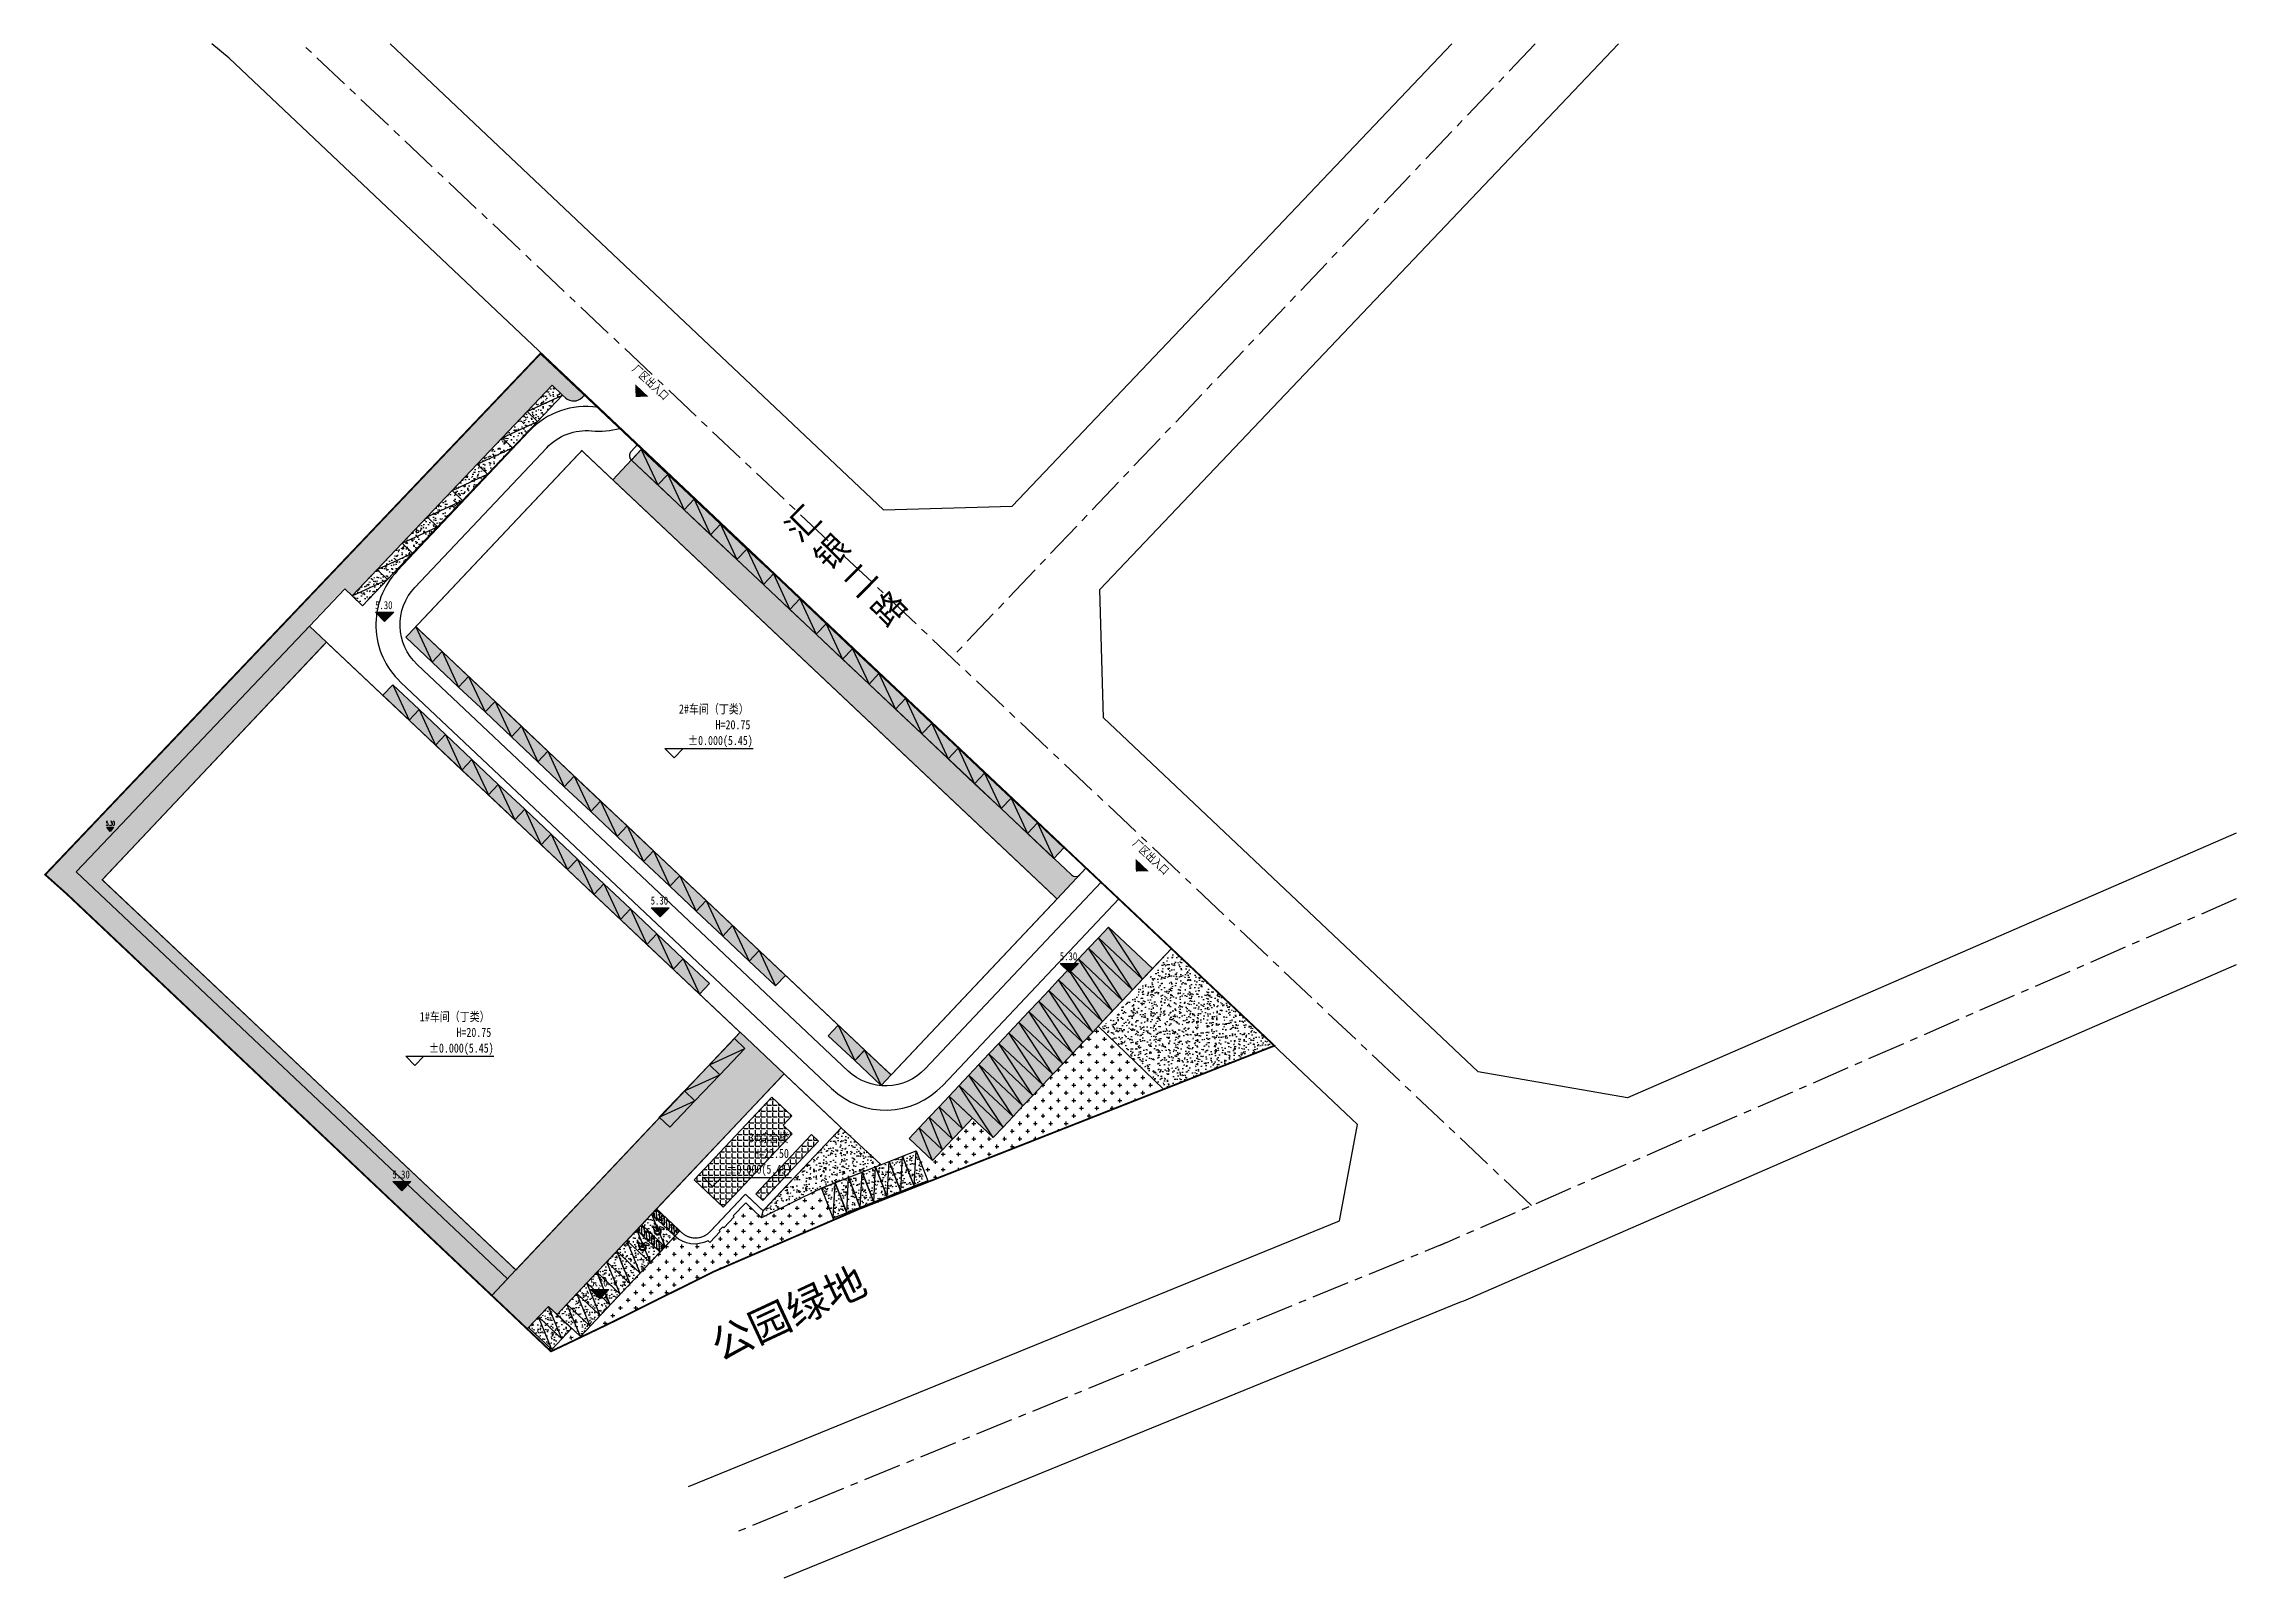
# Model space of a CAD drawing. Header units: millimetres. Extents: x 684548 to 687040, y 2544652 to 2545581.
# Drawn here: x 685263 to 685625.4, y 2544651.8 to 2544905.4 of the extents above; entities that cross this region are included whole.
import ezdxf

# ---------------------------------------------------------------- set-up
doc = ezdxf.new("R2010")
doc.units = ezdxf.units.MM
doc.header["$LTSCALE"] = 500
for name, pattern in [('CENTER', [2, 1.25, -0.25, 0.25, -0.25]), ('DASH', [0.35, 0.25, -0.1]), ('DASHED', [0.75, 0.5, -0.25]), ('DOTE', [2.4200000000000004, 2, -0.2, 0.02, -0.2])]:
    doc.linetypes.add(name, pattern=pattern)
for name, color, linetype in [('1绿地填充', 116, 'Continuous'), ('2', 2, 'Continuous'), ('4', 4, 'Continuous'), ('9', 9, 'Continuous'), ('A-DIM-SYMB', 3, 'Continuous'), ('DIM_ELEV', 3, 'Continuous'), ('PLAN_道路', 4, 'Continuous'), ('PUB_DIM', 3, 'Continuous'), ('PUB_TEXT', 7, 'Continuous'), ('T1-图例$0$A-Car-Stnd', 155, 'Continuous'), ('T1-图例$0$A-Stnd', 7, 'Continuous'), ('TWT_ELEV', 3, 'Continuous'), ('TWT_TEXT', 7, 'Continuous'), ('Z-道路中心线', 1, 'Continuous'), ('建筑', 4, 'Continuous')]:
    doc.layers.add(name, color=color, linetype=linetype)
doc.layers.add('JT-道路名称-BZ', color=7, linetype='Continuous', lineweight=5)
doc.styles.add('-宋', font='simsun_0.shx', dxfattribs={"width": 0.8})
doc.styles.add('_TCH_DIM', font='SIMPLEX.shx', dxfattribs={"width": 0.8, "bigfont": 'GBCBIG.shx'})
doc.styles.get("Standard").update_dxf_attribs({"font": 'simsun_0.shx'})
pattern_1 = [(0, (0, 0), (1.27, 1.27), [0.635, -1.905]), (90, (0.3175, -0.3175), (-1.27, 1.27), [0.635, -1.905])]
pattern_2 = [(50, (-0.000111019005999, -531.2512789908797), (2.186216027952048, -0.1912690264668369), [0.2286, -2.5146]), (355, (-0.000111019005999, -531.2512789908797), (-0.4229139117080038, 2.29267971458616), [0.18288, -2.01168]), (100.451, (0.1820729810278863, -531.2672179909423), (1.763310019991511, 2.101400253843503), [0.19428, -2.13708]), (46.18420000000001, (-0.000111019005999, -530.6416789907962), (3.252948490705559, -0.5045079351927257), [0.3428999999999998, -3.771899999999999]), (96.6356, (0.2709677809616551, -530.6837209910154), (2.848850813594846, 2.969106670680591), [0.2914200000000001, -3.20562]), (351.184, (-0.000111019005999, -530.6416789907962), (2.848855269767207, 2.969101414327173), [0.2743200000000001, -3.01752]), (21, (0.3046889810357243, -530.7940789908171), (1.819378558024599, -1.22718622220115), [0.2286, -2.5146]), (326, (0.3046889810357243, -530.7940789908171), (0.7416243401717652, 2.210255593467831), [0.18288, -2.01168]), (71.4514, (0.4563029810087756, -530.896344190929), (2.560997889241493, 0.9830742925926895), [0.19428, -2.13708]), (37.5, (-0.000111019005999, -531.2512789908797), (0.0370632390071019, 1.014660466477837), [0, -1.987296, 0, -2.04216, 0, -2.0193]), (7.499999999999999, (-0.000111019005999, -531.2512789908797), (0.8018359501236689, 1.202166897817434), [0, -1.164336, 0, -1.941576, 0, -0.7696200000000001]), (327.5, (-0.6798150190152228, -531.2512789908797), (1.627087142002457, -0.0687449279120812), [0, -0.7620000000000001, 0, -2.37744, 0, -3.15468]), (317.5, (-0.984615019056946, -531.2512789908797), (1.777550176632216, 0.3051178923999964), [0, -0.9906000000000001, 0, -1.578864, 0, -2.24028])]

msp = doc.modelspace()

# ---------------------------------------------------------------- texts
at = {"linetype": 'DASHED', "insert": (685385.1482695098, 2544825.611807252, -9994.40001), "char_height": 4, "width": 22.03576472913846, "attachment_point": 1, "rotation": 45.4019153323775}
msp.add_mtext('汇\\P银\\P二\\P路', dxfattribs=at)
at = {"layer": 'DIM_ELEV', "color": 7, "style": '-宋', "width": 0.8}
for s, p in [('2#车间（丁类）', (685368.0253836552, 2544794.7094471)), ('H=20.75', (685374.074328803, 2544792.1094471)), ('%%p0.000(5.45)', (685369.5376199422, 2544789.5094471)), ('1#车间（丁类）', (685325.187213641, 2544743.859405916)), ('H=20.75', (685331.2361587888, 2544741.259405916)), ('%%p0.000(5.45)', (685326.699449928, 2544738.659405916)), ('3#综合楼', (685379.5767094517, 2544723.845647005)), ('%%p0.000(5.45)', (685375.904135612, 2544718.645647004)), ('H=22.50', (685380.4408444728, 2544721.245647004))]:
    msp.add_text(s, height=1.51054852320675, dxfattribs=at).set_placement(p)
at = {"layer": 'JT-道路名称-BZ', "linetype": 'Continuous'}
msp.add_text('公园绿地', height=5, rotation=25, dxfattribs=at).set_placement((685374.7969553495, 2544687.537292791))
at = {"layer": 'PUB_TEXT', "style": '_TCH_DIM', "width": 0.5647058823529412}
msp.add_text('5.30', height=0.734400000041382, dxfattribs=at).set_placement((685273.276369532, 2544776.184597095))
at = {"layer": 'TWT_ELEV', "color": 7, "style": '-宋', "width": 0.8}
for p in [(685317.7865105569, 2544811.968145164), (685363.3505470793, 2544763.132595836), (685430.9834603338, 2544753.937498593), (685320.642246168, 2544717.856777127), (685353.3504176484, 2544700.006699245)]:
    msp.add_text('5.30', height=1.321729957805907, dxfattribs=at).set_placement(p)
at = {"layer": 'TWT_TEXT', "style": '-宋', "width": 0.8}
for p in [(685360.1913512327, 2544851.49691402), (685442.8910636829, 2544773.053100636)]:
    msp.add_text('厂区出入口', height=1.321729957805907, rotation=316.6279676469691, dxfattribs=at).set_placement(p)

# ---------------------------------------------------------------- blocks, each defined once
blk = doc.blocks.new('JHRTYJF')
at = {"layer": '4'}
blk.add_lwpolyline([(696832.7696694155, 2573175.729671441), (696826.7862608384, 2573175.795029064), (696826.8124098642, 2573178.188392429), (696832.7958184413, 2573178.123034807)], close=True, dxfattribs=at)
blk.add_lwpolyline([(696826.8124098642, 2573178.188392429), (696832.7696694155, 2573175.729671441)], dxfattribs=at)
blk = doc.blocks.new('43TGTRHFD')
at = {"layer": '4'}
blk.add_lwpolyline([(685418.3541003148, 2545245.024849435), (685420.7541003148, 2545245.024849435), (685420.7541003148, 2545239.724849435), (685418.3541003148, 2545239.724849435)], close=True, dxfattribs=at)
blk.add_lwpolyline([(685418.3541003148, 2545239.724849435), (685420.7541003148, 2545245.024849435)], dxfattribs=at)
blk = doc.blocks.new('45TGHHSAAAA')
at = {"layer": '4'}
blk.add_lwpolyline([(685411.3296083754, 2545246.793781016), (685413.7296083755, 2545246.793781016), (685413.7296083755, 2545236.793781016), (685411.3296083754, 2545236.793781016)], close=True, dxfattribs=at)
blk.add_lwpolyline([(685411.3296083754, 2545236.793781016), (685413.7296083755, 2545246.793781016)], dxfattribs=at)
blk = doc.blocks.new('111111')
at = {"layer": 'A-DIM-SYMB'}
h = blk.add_hatch(color=256, dxfattribs=at)
h.dxf.hatch_style = 1
h.paths.add_polyline_path([(691370.3767364135, 2579484.485152308), (691370.9326405585, 2579485.216934941), (691369.8208322685, 2579485.216934941)])
for p, q in [((691369.8208322685, 2579485.216934941), (691370.9326405585, 2579485.216934941)), ((691370.3767364135, 2579484.485152308), (691369.8208322685, 2579485.216934941)), ((691370.9326405585, 2579485.216934941), (691370.3767364135, 2579484.485152308))]:
    blk.add_line(p, q, dxfattribs=at)
blk = doc.blocks.new('T1-图例$0$A$C6C161DE2')
at = {"layer": '9'}
blk.add_lwpolyline([(2400, 5300), (0, 0)], dxfattribs=at)
for points in [[(571.5432949066162, 2693.288587093353), (609.3295583724974, 2826.905840873719), (679.0888028144836, 2931.475860595703), (751.7546925544738, 3001.189210891724), (853.4869313240051, 3056.378942251205), (827.2509818077089, 3172.935119867325), (684.8258481025696, 3111.935941696167), (562.7471652030944, 2987.032860517502), (487.174644947052, 2873.748668193817), (443.5751128196716, 2690.751130342484), (443.5751128196716, 2533.896096467972), (496.0374894142151, 2375.979341983795), (568.7033715248108, 2259.790428876877), (699.5019679069518, 2134.887347221375), (868.0868210792542, 2053.555107355118), (1123.870731353759, 2041.936213493347), (1356.401560783386, 2129.077900648117), (1456.318339824676, 2242.629191875458), (1531.890860080719, 2329.770874977112), (1581.303660869598, 2443.055066823959), (1598.743473529816, 2553.434533119202), (1610.370017528534, 2620.243158102036), (1479.571421146393, 2617.338436603546), (1470.851515293121, 2518.577860116959), (1441.785164833069, 2440.150341510773), (1389.46572637558, 2350.103936910629), (1319.706474781036, 2271.676418304443), (1200.534429550171, 2204.867793321609), (1072.642470836639, 2170.011120080948), (932.104266166687, 2181.670074224472), (795.492407798767, 2239.764530658722), (714.1066122055053, 2292.049540519714), (641.4407296180725, 2379.191227436066), (588.9831075668334, 2472.529654026032), (568.6366643905639, 2580.004399299621)], [(970.9626688957214, 2667.593479394913), (1029.095376014709, 2644.355696201325), (1636.582167625427, 2644.355695962906), (1911.753442764282, 2124.410307645798), (1952.808464050293, 2085.854287147522), (2010.941171169281, 2080.044844388962), (2083.607053279877, 2114.901517629624), (2112.673410415649, 2164.281805992127), (2109.76677274704, 2225.280984163284), (1888.862488269806, 2812.034997463226), (1853.982862472534, 2861.415286064148), (1819.103236675262, 2881.748347759247), (1241.641888618469, 2878.843622446061), (1218.107664585113, 3059.958096027374), (1534.930920124054, 3065.767543077469), (1569.810545444488, 3109.338384151459), (1555.277370452881, 3155.81395149231), (1543.650826454162, 3176.147009372711), (1531.952826976776, 3197.454986572266), (1186.0632147789, 3197.454986572266), (1136.650413513183, 3429.832813262939), (1101.770795345306, 3482.117822885513), (1040.731450080871, 3519.879221677781), (979.6921048164367, 3522.783942937851), (892.4930477142334, 3496.641438245774), (845.9868779182434, 3450.165871620178), (834.3603405952452, 3415.309198141098), (834.3603405952452, 3354.31001996994), (944.8029494285583, 2711.16432094574)]]:
    blk.add_lwpolyline(points, close=True, dxfattribs=at)
blk.add_circle((1037.824812412262, 3708.686202526093), 157.5268662795972, dxfattribs=at)
at = {"layer": 'T1-图例$0$A-Car-Stnd'}
for points in [[(0, 5300), (0, 0), (2400, 2.384185791e-07), (2400, 5300)], [(3600, 0), (2400, 2.384185791e-07), (2400, 5300), (3600, 5300.000000238418)], [(3450, 4033.325998067856), (3450, 3472.059990406036), (2550, 2572.059990406037), (2550, 3133.325997829437)], [(3450, 2910.793982982636), (3450, 2349.527975559235), (2550, 1449.527975320816), (2550, 2010.793982744217)]]:
    blk.add_lwpolyline(points, close=True, dxfattribs=at)
for points in [[(2550, 4817.124020576478), (2550, 5150), (2882.875979423523, 5150)], [(3444.141986846924, 5150), (3449.999999523163, 5149.999999761582), (3450, 4594.592005491256), (2550, 3694.592005491257), (2550, 4255.858012914657), (3444.141986846924, 5150)], [(2882.875979423523, 5150), (2550, 4817.124020576478), (2550, 5150), (2882.875979423523, 5150)], [(3450, 5107.143818378449), (3450, 4635.715726852416)], [(3450, 4033.325998067856), (3450, 3692.859544992447)], [(2550, 2792.859544754028), (2550, 3133.325997829437)], [(3449.999999523163, 1226.995959997177), (2550, 326.9959602355957), (2550, 888.2619676589966), (3450, 1788.261967420578), (3449.999999523163, 1226.995959997177)], [(3450, 665.7299523353576), (3450, 150.0000002384186), (2934.270047664643, 150), (3450, 665.7299523353576)]]:
    blk.add_lwpolyline(points, dxfattribs=at)

# ---------------------------------------------------------------- hatches: boundary and pattern name
at = {"layer": '9', "linetype": 'Continuous'}
h = msp.add_hatch(dxfattribs=at)
h.set_pattern_fill('CROSS', color=256, scale=0.2)
h.set_pattern_definition(pattern_1)
edge = h.paths.add_edge_path()
edge.add_line((685339.6974880967, 2544701.276923319), (685268.404256458, 2544768.517351057))
edge.add_line((685268.404256458, 2544768.517351057), (685312.6549148969, 2544815.435606327))
edge.add_line((685312.6549148969, 2544815.435606327), (685313.9745041595, 2544814.181160417))
edge.add_line((685313.9745041595, 2544814.181160417), (685347.0556237211, 2544848.980086316))
edge.add_line((685347.0556237211, 2544848.980086316), (685349.2437363922, 2544846.916361211))
edge.add_arc((685350.6159900195, 2544848.371325122), 1.999999999873765, 226.675710782262, 316.4497892934749)
edge.add_line((685352.0655317362, 2544846.993345147), (685352.5040192538, 2544847.457486314))
edge.add_line((685352.5040192538, 2544847.457486314), (685346.2274170741, 2544853.188942619))
edge.add_line((685346.2274170741, 2544853.188942619), (685345.1402607866, 2544854.222427601))
edge.add_line((685345.1402607866, 2544854.222427601), (685263.2452607867, 2544768.0744276))
edge.add_line((685263.2452607867, 2544768.0744276), (685266.8132607867, 2544764.894427601))
edge.add_line((685266.8132607867, 2544764.894427601), (685337.0843664008, 2544698.5063001))
edge.add_line((685337.0843664008, 2544698.5063001), (685337.3014226315, 2544698.73643903))
edge.add_line((685337.3014226315, 2544698.73643903), (685339.6974880967, 2544701.276923319))
h = msp.add_hatch(dxfattribs=at)
h.set_pattern_fill('AR-CONC', color=256, scale=1.2)
h.set_pattern_definition(pattern_2)
h.paths.add_polyline_path([(685348.7860976887, 2544847.319874709), (685315.714578284, 2544812.530873512), (685313.9751323536, 2544814.184453826), (685347.0467386284, 2544848.97337244)])
h = msp.add_hatch(dxfattribs=at)
h.set_pattern_fill('AR-CONC', color=256, scale=1.2)
h.set_pattern_definition(pattern_2)
edge = h.paths.add_edge_path()
edge.add_line((685430.531148186, 2544764.066557232), (685434.2741947104, 2544768.035185881))
edge.add_arc((685433.5467127549, 2544768.721312697), 1.000000001698962, 226.6757108926507, 316.6757106849385, ccw=False)
edge.add_line((685432.8605859414, 2544767.993830739), (685432.8434772975, 2544767.975678042))
edge.add_line((685432.8434772975, 2544767.975678042), (685360.1046037313, 2544836.568090902))
edge.add_line((685360.1046037313, 2544836.568090902), (685357.0712882286, 2544833.351947399))
edge.add_line((685357.0712882286, 2544833.351947399), (685430.531148186, 2544764.066557232))
h = msp.add_hatch(dxfattribs=at)
h.set_pattern_fill('AR-CONC', color=256, scale=1.2)
h.set_pattern_definition(pattern_2)
h.paths.add_polyline_path([(685431.5941157949, 2544772.452600067), (685429.9475604211, 2544770.706513926), (685360.1039944973, 2544836.569171726), (685361.7503090394, 2544838.3149897), (685431.5938685857, 2544772.452337915)])
h = msp.add_hatch(dxfattribs=at)
h.set_pattern_fill('AR-CONC', color=256, scale=1.2)
h.set_pattern_definition(pattern_2)
h.paths.add_polyline_path([(685272.687066101, 2544767.231101124), (685341.0703699177, 2544702.735180639), (685365.0497430688, 2544728.159870251), (685377.4000257141, 2544741.25454545), (685378.1212178557, 2544742.019206237), (685385.3960374106, 2544735.1579381), (685364.3319442316, 2544712.824242066), (685347.8649007048, 2544695.364675138), (685346.4317176935, 2544696.722511119), (685343.1353743857, 2544693.233367843), (685342.9158153705, 2544693.000967031), (685337.084994595, 2544698.509593509), (685339.6981162908, 2544701.280216729), (685268.4048846524, 2544768.520644467), (685269.7879529394, 2544769.987089335), (685306.8279862175, 2544809.259633974), (685309.737914039, 2544806.51512672)])
h = msp.add_hatch(dxfattribs=at)
h.set_pattern_fill('AR-CONC', color=256, scale=1.2)
h.set_pattern_definition([(50, (0.0012437602272257, -531.2524864454753), (2.186216027952048, -0.1912690264668369), [0.2286, -2.5146]), (355, (0.0012437602272257, -531.2524864454753), (-0.4229139117080038, 2.29267971458616), [0.18288, -2.01168]), (100.451, (0.1834277602611109, -531.268425445538), (1.763310019991511, 2.101400253843503), [0.19428, -2.13708]), (46.18420000000001, (0.0012437602272257, -530.6428864453919), (3.252948490705559, -0.5045079351927257), [0.3428999999999998, -3.771899999999999]), (96.6356, (0.2723225601948798, -530.6849284456111), (2.848850813594846, 2.969106670680591), [0.2914200000000001, -3.20562]), (351.184, (0.0012437602272257, -530.6428864453919), (2.848855269767207, 2.969101414327173), [0.2743200000000001, -3.01752]), (21, (0.306043760268949, -530.7952864454128), (1.819378558024599, -1.22718622220115), [0.2286, -2.5146]), (326, (0.306043760268949, -530.7952864454128), (0.7416243401717652, 2.210255593467831), [0.18288, -2.01168]), (71.4514, (0.4576577602420003, -530.8975516455247), (2.560997889241493, 0.9830742925926895), [0.19428, -2.13708]), (37.5, (0.0012437602272257, -531.2524864454753), (0.0370632390071019, 1.014660466477837), [0, -1.987296, 0, -2.04216, 0, -2.0193]), (7.499999999999999, (0.0012437602272257, -531.2524864454753), (0.8018359501236689, 1.202166897817434), [0, -1.164336, 0, -1.941576, 0, -0.7696200000000001]), (327.5, (-0.6784602397819981, -531.2524864454753), (1.627087142002457, -0.0687449279120812), [0, -0.7620000000000001, 0, -2.37744, 0, -3.15468]), (317.5, (-0.9832602398237213, -531.2524864454753), (1.777550176632216, 0.3051178923999964), [0, -0.9906000000000001, 0, -1.578864, 0, -2.24028])])
h.paths.add_polyline_path([(685401.4414781353, 2544733.220916955), (685392.7117644051, 2544741.454372947), (685394.3584180034, 2544743.200377508), (685403.088179313, 2544734.966865591)])
h.paths.add_polyline_path([(685383.9819414114, 2544749.687920946), (685385.6286425892, 2544751.433869582), (685324.5201261624, 2544809.068563313), (685322.8734745835, 2544807.322556847)])
h.paths.add_polyline_path([(685371.4356538502, 2544748.324786522), (685373.0823593886, 2544750.070731051), (685320.7036161629, 2544799.471912698), (685319.0569094699, 2544797.725958214)])
h = msp.add_hatch(dxfattribs=at)
h.set_pattern_fill('AR-CONC', color=256, scale=1.2)
h.set_pattern_definition([(50, (-0.000111019005999, -531.2512789908797), (2.186216027952048, -0.1912690264668369), [0.2286, -2.5146]), (355, (-0.000111019005999, -531.2512789908797), (-0.4229139117080038, 2.29267971458616), [0.18288, -2.01168]), (100.451, (0.1820729810278863, -531.2672179909423), (1.763310019991511, 2.101400253843503), [0.19428, -2.13708]), (46.18420000000001, (-0.000111019005999, -530.6416789907962), (3.252948490705559, -0.5045079351927257), [0.3428999999999999, -3.771899999999999]), (96.6356, (0.2709677809616551, -530.6837209910154), (2.848850813594846, 2.969106670680591), [0.2914200000000001, -3.20562]), (351.184, (-0.000111019005999, -530.6416789907962), (2.848855269767207, 2.969101414327173), [0.2743200000000001, -3.01752]), (21, (0.3046889810357243, -530.7940789908171), (1.819378558024599, -1.22718622220115), [0.2286, -2.5146]), (326, (0.3046889810357243, -530.7940789908171), (0.7416243401717652, 2.210255593467831), [0.18288, -2.01168]), (71.4514, (0.4563029810087756, -530.896344190929), (2.560997889241493, 0.9830742925926895), [0.19428, -2.13708]), (37.5, (-0.000111019005999, -531.2512789908797), (0.0370632390071019, 1.014660466477837), [0, -1.987296, 0, -2.04216, 0, -2.0193]), (7.499999999999999, (-0.000111019005999, -531.2512789908797), (0.8018359501236689, 1.202166897817434), [0, -1.164336, 0, -1.941576, 0, -0.7696200000000001]), (327.5, (-0.6798150190152228, -531.2512789908797), (1.627087142002457, -0.0687449279120812), [0, -0.7620000000000001, 0, -2.37744, 0, -3.15468]), (317.5, (-0.984615019056946, -531.2512789908797), (1.777550176632216, 0.3051178923999964), [0, -0.9906000000000001, 0, -1.578864, 0, -2.24028])])
h.paths.add_polyline_path([(685446.2969635176, 2544752.540425299), (685421.5963982292, 2544726.351074903), (685419.9496938766, 2544724.60511821), (685416.5591690281, 2544727.827734404), (685409.9723516196, 2544720.843907628), (685406.1166453758, 2544724.480427399), (685439.0508389748, 2544759.399460768)])
h = msp.add_hatch(dxfattribs=at)
h.set_pattern_fill('AR-CONC', color=256, scale=1.2)
h.set_pattern_definition(pattern_2)
h.paths.add_polyline_path([(685446.7620984078, 2544752.126569674), (685449.8837622784, 2544755.436386592), (685466.4511311797, 2544739.812247768), (685448.1390604329, 2544732.614309133), (685437.7801527387, 2544742.603252309)])
h = msp.add_hatch(dxfattribs=at)
h.set_pattern_fill('CROSS', color=256, scale=0.2)
h.set_pattern_definition(pattern_1)
h.paths.add_polyline_path([(685437.3274154889, 2544743.03025282), (685419.9496938766, 2544724.60511821), (685416.5305286827, 2544727.829914236), (685409.9437112764, 2544720.846087464), (685407.2931104989, 2544722.533911365), (685409.1629898635, 2544717.470903341), (685448.1390604329, 2544732.614309133)])
h = msp.add_hatch(dxfattribs=at)
h.set_pattern_fill('AR-CONC', color=256, scale=1.2)
h.set_pattern_definition(pattern_2)
h.paths.add_polyline_path([(685401.8472183556, 2544720.292180242), (685391.5884898666, 2544716.259124799), (685381.692379579, 2544711.365154069), (685381.919812395, 2544712.52525466), (685394.8533028326, 2544726.238289522)])
h = msp.add_hatch(dxfattribs=at)
h.set_pattern_fill('AR-CONC', color=256, scale=1.2)
h.set_pattern_definition(pattern_2)
h.paths.add_polyline_path([(685407.2236410829, 2544722.40583501), (685391.5884898639, 2544716.259124801), (685393.6366161216, 2544711.049384523), (685409.2282393523, 2544717.307043977)])
h = msp.add_hatch(dxfattribs=at)
h.set_pattern_fill('CROSS', color=256, scale=0.2)
h.set_pattern_definition(pattern_1)
edge = h.paths.add_edge_path()
edge.add_arc((685370.6347455439, 2544711.788771426), 4.771187624261258, 226.7498723689081, 297.4049441474822)
edge.add_line((685372.8308105792, 2544707.553027135), (685373.1218987274, 2544707.275295888))
edge.add_line((685373.1218987274, 2544707.275295888), (685374.8411856194, 2544709.098209912))
edge.add_line((685374.8411856194, 2544709.098209912), (685374.6956892282, 2544709.235435274))
edge.add_line((685374.6956892282, 2544709.235435274), (685375.2788970202, 2544709.853794936))
edge.add_line((685375.2788970202, 2544709.853794936), (685375.4243934104, 2544709.716569574))
edge.add_line((685375.4243934104, 2544709.716569574), (685377.1397104448, 2544711.535274461))
edge.add_line((685377.1397104448, 2544711.535274461), (685376.9942140528, 2544711.672499824))
edge.add_line((685376.9942140528, 2544711.672499824), (685379.052594494, 2544713.85494569))
edge.add_line((685379.052594494, 2544713.85494569), (685381.6937343582, 2544711.363946615))
edge.add_line((685381.6937343582, 2544711.363946615), (685391.5898446405, 2544716.257917349))
edge.add_line((685391.5898446405, 2544716.257917349), (685393.6472487814, 2544711.024577284))
edge.add_line((685393.6472487814, 2544711.024577284), (685373.843272097, 2544702.49054368))
edge.add_line((685373.843272097, 2544702.49054368), (685356.6672437603, 2544693.953513554))
edge.add_line((685356.6672437603, 2544693.953513554), (685351.77786779, 2544691.609884158))
edge.add_line((685351.77786779, 2544691.609884158), (685351.7219098479, 2544691.726995569))
edge.add_line((685351.7219098479, 2544691.726995569), (685367.3656011986, 2544708.313584151))
h = msp.add_hatch(dxfattribs=at)
h.set_pattern_fill('AR-CONC', color=256, scale=1.2)
h.set_pattern_definition(pattern_2)
h.paths.add_polyline_path([(685368.1875985954, 2544709.187769953), (685351.7205550687, 2544691.728203023), (685350.2843133938, 2544693.082798716), (685346.9879700867, 2544689.59365544), (685343.1353743868, 2544693.233367841), (685346.4317176936, 2544696.722511119), (685347.8668191539, 2544695.366709215), (685364.3319442316, 2544712.824242065)])
h = msp.add_hatch(dxfattribs=at)
h.set_pattern_fill('CROSS', color=256, scale=0.2, angle=10)
h.set_pattern_definition([(10, (0, 0), (1.030172660688502, 1.471239031962505), [0.6349999999999999, -1.905]), (100, (0.3678097579906264, -0.2575431651721257), (-1.471239031962505, 1.030172660688502), [0.6349999999999999, -1.905])])
h.paths.add_polyline_path([(685343.1336640674, 2544693.23172649), (685342.914105052, 2544692.999325678), (685346.8561786626, 2544689.275079657), (685351.77530414, 2544691.608773772), (685351.7188447505, 2544691.726561671), (685350.2826030751, 2544693.081157364), (685346.9862597681, 2544689.592014088)])
at = {"layer": 'DIM_ELEV'}
for points in [[(685360.8561792518, 2544847.037602691), (685362.9766433598, 2544847.097868496), (685360.7959134476, 2544849.1580668)], [(685443.5558917022, 2544768.593789307), (685445.6763558101, 2544768.654055112), (685443.495625898, 2544770.714253415)]]:
    msp.add_hatch(color=256, dxfattribs=at).paths.add_polyline_path(points)
at = {"layer": 'PUB_DIM', "linetype": 'Continuous'}
h = msp.add_hatch(dxfattribs=at)
h.set_pattern_fill('ANGLE', color=8, scale=0.27648)
h.set_pattern_definition([(0, (0.0006180583732203, -531.2531498586759), (0, 0.9656064), [0.7022592, -0.2633472]), (90, (0.0006180583732203, -531.2531498586759), (-0.9656064, 1e-16), [0.7022592, -0.2633472])])
h.paths.add_polyline_path([(685386.7625635428, 2544725.236024533), (685375.324515368, 2544713.108567205), (685370.5231344616, 2544717.637004175), (685383.3880122174, 2544731.277290842), (685386.6616810173, 2544728.18972018), (685385.2348514362, 2544726.676890842)])
h.paths.add_polyline_path([(685380.7069441736, 2544715.317517217), (685389.9352521771, 2544725.102045994), (685391.0992233057, 2544724.004243092), (685381.8709153021, 2544714.219714315)])
at = {"layer": 'TWT_ELEV'}
for points in [[(685319.3620392286, 2544809.943145164), (685317.8620392288, 2544811.443145163), (685320.8620392287, 2544811.443145163)], [(685364.9260757513, 2544761.107595836), (685363.4260757512, 2544762.607595836), (685366.4260757511, 2544762.607595836)], [(685432.5589890056, 2544751.912498592), (685431.0589890054, 2544753.412498593), (685434.0589890056, 2544753.412498593)], [(685322.2177748398, 2544715.831777127), (685320.71777484, 2544717.331777127), (685323.71777484, 2544717.331777127)], [(685354.9259463203, 2544697.981699245), (685353.4259463202, 2544699.481699245), (685356.4259463204, 2544699.481699245)]]:
    msp.add_hatch(color=256, dxfattribs=at).paths.add_polyline_path(points)

# ---------------------------------------------------------------- linework, layer by layer
at = {"layer": '1绿地填充', "linetype": 'Continuous'}
msp.add_line((685348.3137814912, 2544689.963637658), (685348.314359158, 2544689.963091911), dxfattribs=at)
msp.add_lwpolyline([(685386.7625635428, 2544725.236024533), (685375.324515368, 2544713.108567205), (685370.5231344616, 2544717.637004175), (685383.3880122174, 2544731.277290842), (685386.6616810173, 2544728.18972018), (685385.2348514362, 2544726.676890842), (685386.7625635428, 2544725.236024533)], dxfattribs=at)
msp.add_lwpolyline([(685380.7069441736, 2544715.317517217), (685389.9352521771, 2544725.102045994), (685391.0992233057, 2544724.004243092), (685381.8709153021, 2544714.219714315)], close=True, dxfattribs=at)
at = {"layer": '2', "ltscale": 2.5}
msp.add_line((685446.2969635176, 2544752.540425299), (685449.431051064, 2544755.863430786), dxfattribs=at)
at = {"layer": '4', "linetype": 'CENTER', "ltscale": 0.01}
msp.add_line((685509.5622530803, 2544905.407890194), (685413.1133837221, 2544803.957641131), dxfattribs=at)
at = {"layer": '4', "ltscale": 5}
for p, q in [((685349.2444756055, 2544846.918366676), (685348.7860976887, 2544847.319874708)), ((685352.3887085835, 2544847.334533191), (685352.0662709496, 2544846.995350613)), ((685360.1523657001, 2544836.619080451), (685432.8920968669, 2544768.025858878)), ((685430.531259205, 2544764.065269289), (685435.3593548818, 2544769.184370205))]:
    msp.add_line(p, q, dxfattribs=at)
at = {"layer": '4', "linetype": 'DASH', "ltscale": 5}
for p, q in [((685361.2286938376, 2544839.217738983), (685360.1110105586, 2544838.032689221)), ((685361.7989265925, 2544838.365172439), (685357.0702807198, 2544833.351616887))]:
    msp.add_line(p, q, dxfattribs=at)
at = {"layer": '4', "ltscale": 2.5}
msp.add_line((685341.0704809369, 2544702.733892695), (685337.0821410265, 2544698.512208506), dxfattribs=at)
at = {"layer": '4'}
for points in [[(685369.5806376887, 2544666.957677078), (685477.2303777197, 2544710.842679965), (685480.2168643033, 2544726.806190172), (685293.6454732259, 2544903.065552365), (685290.7881886706, 2544905.407890194)], [(685401.8304792418, 2544828.373787475), (685423.1031385893, 2544828.978941422)], [(685438.186062167, 2544794.027622067), (685437.6143456599, 2544815.216721923)], [(685625.4436264609, 2544774.963526255), (685524.8003703128, 2544731.179020362), (685500.1419979794, 2544735.496066573), (685438.186062167, 2544794.027622067)]]:
    msp.add_lwpolyline(points, dxfattribs=at)
at = {"layer": '4', "linetype": 'CENTER', "ltscale": 0.01, "flags": 128}
msp.add_lwpolyline([(685508.9789947759, 2544713.390639604), (685305.7278022848, 2544905.407890194)], dxfattribs=at)
at = {"layer": '4', "ltscale": 50}
for points in [[(685401.8304792418, 2544828.373787475), (685320.2895073137, 2544905.407890194)], [(685495.7642674652, 2544905.407890194), (685423.103205249, 2544828.979011538)], [(685437.6143456599, 2544815.216721923), (685523.3599472633, 2544905.407890194)]]:
    msp.add_lwpolyline(points, dxfattribs=at)
at = {"layer": '4', "ltscale": 2.5}
msp.add_lwpolyline([(685306.9515229157, 2544809.142276542), (685312.8035418717, 2544815.298204609), (685313.9751323536, 2544814.184453825)], dxfattribs=at)
at = {"layer": '4', "linetype": 'CENTER', "ltscale": 0.01, "flags": 128}
msp.add_lwpolyline([(685625.4436264609, 2544764.058181053), (685494.8571642712, 2544707.246985328, -0.0058133007085837), (685493.5714577992, 2544706.705331845), (685377.4730329398, 2544659.376098086)], format="xyb", dxfattribs=at)
at = {"layer": '4'}
msp.add_lwpolyline([(685446.9178468917, 2544753.198734561), (685449.4310159724, 2544755.863393579), (685466.4511311797, 2544739.812247768), (685448.1390604329, 2544732.614309133), (685437.3274154889, 2544743.03025282)], close=True, dxfattribs=at)
msp.add_lwpolyline([(685625.443626461, 2544753.152835852), (685498.8464611426, 2544698.077170146, -0.0058133007094411), (685497.346470257, 2544697.445241081), (685385.365428191, 2544651.794519094)], format="xyb", dxfattribs=at)
at = {"layer": '4', "linetype": 'Continuous'}
msp.add_lwpolyline([(685391.5884898639, 2544716.259124801), (685381.692379579, 2544711.365154069), (685379.0512397146, 2544713.856153145), (685376.9928592737, 2544711.673707279), (685377.1383556654, 2544711.536481915), (685375.4230386314, 2544709.717777029), (685375.2775422406, 2544709.855002391), (685374.6943344491, 2544709.236642729), (685374.83983084, 2544709.099417367), (685373.120543948, 2544707.276503342), (685372.8294558002, 2544707.554234589, -0.3184440741276161), (685367.364246418, 2544708.314791607), (685351.7205550687, 2544691.728203023), (685351.7766570924, 2544691.611160676), (685373.8408889809, 2544702.492721009), (685393.6458940022, 2544711.025784739)], format="xyb", close=True, dxfattribs=at)
at = {"layer": '4', "ltscale": 5}
for centre, radius, end in [((685350.616729233, 2544848.373330587), 2, 316.4497892815085), ((685433.5782236804, 2544768.753340834), 1.000000000026387, 316.6757107774096)]:
    msp.add_arc(centre, radius, 226.6757107962675, end, dxfattribs=at)
at = {"layer": '4', "linetype": 'DASH', "ltscale": 5}
msp.add_arc((685360.8384925138, 2544837.346562407), 1.000000000251571, 136.6757107396939, 226.6757107962675, dxfattribs=at)
at = {"layer": 'DIM_ELEV'}
for p, q in [((685367.2074177423, 2544787.4094471), (685365.7074177423, 2544788.9094471)), ((685365.7074177423, 2544788.9094471), (685380.2732739507, 2544788.9094471)), ((685367.2074177423, 2544787.4094471), (685368.7074177422, 2544788.9094471)), ((685324.3692477281, 2544736.559405916), (685322.869247728, 2544738.059405915)), ((685322.869247728, 2544738.059405915), (685337.4351039365, 2544738.059405915)), ((685324.3692477281, 2544736.559405916), (685325.869247728, 2544738.059405915)), ((685373.5739334121, 2544716.545647004), (685372.0739334121, 2544718.045647004)), ((685372.0739334121, 2544718.045647004), (685386.6397896206, 2544718.045647004)), ((685373.5739334121, 2544716.545647004), (685375.0739334121, 2544718.045647004))]:
    msp.add_line(p, q, dxfattribs=at)
at = {"layer": 'PLAN_道路', "linetype": 'Continuous'}
msp.add_lwpolyline([(685324.3661305199, 2544815.549960413), (685346.1552215287, 2544838.651884548, -0.231662148471927), (685353.5646348785, 2544841.435288434, 0.0915313803440746), (685358.2670279187, 2544841.843602317), (685354.5557382439, 2544845.343899502, 0.2441045659668169), (685343.2453214441, 2544841.396421212), (685321.4563729987, 2544818.29464823, 0.4142191544745625), (685321.9938195355, 2544799.917553662), (685393.2500090301, 2544732.71206233, 0.4139695228770031), (685411.6194872285, 2544733.24180177), (685440.7362820997, 2544764.062070588), (685437.8009683887, 2544766.831291229), (685408.7170127238, 2544735.994199785, -0.4142142696238898), (685395.99451889, 2544735.6219877), (685324.7383267957, 2544802.82748149, -0.4142195416219512), (685324.3661305204, 2544815.549960413)], format="xyb", close=True, dxfattribs=at)
for points in [[(685272.6884207712, 2544767.229893773), (685272.6884208802, 2544767.229893669), (685341.0717246969, 2544702.733973185), (685365.0510978479, 2544728.158662796), (685365.0510978479, 2544728.158662796), (685377.4013804933, 2544741.253337996), (685377.4013804933, 2544741.253337996), (685378.1225726348, 2544742.017998782), (685385.39739219, 2544735.156730645), (685364.3332990106, 2544712.823034611), (685347.866255484, 2544695.363467683), (685346.4330724728, 2544696.721303665), (685343.136729165, 2544693.232160389), (685342.9171701496, 2544692.999759576), (685337.0863493743, 2544698.508386055), (685339.6994710701, 2544701.279009274), (685268.3683835595, 2544768.555423996), (685271.6796966644, 2544772.03870138), (685306.9515229157, 2544809.142276542), (685309.7392688183, 2544806.513919266), (685272.6884208804, 2544767.229893668), (685272.6884207706, 2544767.229893773)], [(685401.4657220526, 2544720.140460993), (685391.5898446458, 2544716.257917344), (685381.693734358, 2544711.363946614), (685381.9211671742, 2544712.524047205), (685394.8546576117, 2544726.237082067)]]:
    msp.add_lwpolyline(points, close=True, dxfattribs=at)
at = {"layer": 'TWT_ELEV'}
for p, q in [((685319.3620392286, 2544809.943145164), (685317.8620392288, 2544811.443145163)), ((685317.8620392288, 2544811.443145163), (685320.8620392287, 2544811.443145163)), ((685319.3620392286, 2544809.943145164), (685320.8620392287, 2544811.443145163)), ((685364.9260757513, 2544761.107595836), (685363.4260757512, 2544762.607595836)), ((685363.4260757512, 2544762.607595836), (685366.4260757511, 2544762.607595836)), ((685364.9260757513, 2544761.107595836), (685366.4260757511, 2544762.607595836)), ((685432.5589890056, 2544751.912498592), (685431.0589890054, 2544753.412498593)), ((685431.0589890054, 2544753.412498593), (685434.0589890056, 2544753.412498593)), ((685432.5589890056, 2544751.912498592), (685434.0589890056, 2544753.412498593)), ((685322.2177748398, 2544715.831777127), (685320.71777484, 2544717.331777127)), ((685320.71777484, 2544717.331777127), (685323.71777484, 2544717.331777127)), ((685322.2177748398, 2544715.831777127), (685323.71777484, 2544717.331777127)), ((685354.9259463203, 2544697.981699245), (685353.4259463202, 2544699.481699245)), ((685353.4259463202, 2544699.481699245), (685356.4259463204, 2544699.481699245)), ((685354.9259463203, 2544697.981699245), (685356.4259463204, 2544699.481699245))]:
    msp.add_line(p, q, dxfattribs=at)
at = {"layer": 'Z-道路中心线', "linetype": 'DOTE', "ltscale": 0.003, "const_width": 0.3}
msp.add_lwpolyline([(685466.457, 2544739.805433066), (685345.141, 2544854.224433066), (685263.2459999999, 2544768.076433066), (685266.814, 2544764.896433066), (685346.8580000001, 2544689.275433066), (685349.976, 2544690.749433066), (685354.3940000001, 2544692.860433066), (685356.666, 2544693.953433066), (685373.841, 2544702.491433066), (685397.746, 2544712.791433066)], close=True, dxfattribs=at)
at = {"layer": '建筑', "const_width": 0.2}
for points in [[(685403.0869355529, 2544734.966785102), (685324.5188844216, 2544809.06848092), (685351.963956968, 2544838.16775914), (685430.531259205, 2544764.065269289)], [(685272.6871771202, 2544767.229813179), (685341.0704809369, 2544702.733892695), (685378.1213288748, 2544742.017918292), (685309.7380250581, 2544806.513838777)]]:
    msp.add_lwpolyline(points, close=True, dxfattribs=at)
msp.add_lwpolyline([(685391.9434860293, 2544728.981508832), (685385.3961484297, 2544735.156650156), (685364.3320552504, 2544712.822954121), (685368.4787023971, 2544708.912031284, 0.4142135623649542), (685373.1436113353, 2544709.048503252), (685379.009995592, 2544715.268473971)], format="xyb", dxfattribs=at)
msp.add_lwpolyline([(685391.9434860303, 2544728.981508832), (685394.8534138513, 2544726.237001579), (685381.9199234141, 2544712.523966717), (685379.0099955926, 2544715.268473972)], dxfattribs=at)

# ---------------------------------------------------------------- block references
at = {"xscale": 1.002713087290779, "yscale": 1.002713087290779, "zscale": 1.002713087290779}
for p, rotation in [((2098823.400485632, 276034.0047427523), 47.07561434724278), ((2098819.266610859, 276029.6560556656), 47.07561434724278), ((2098815.132660075, 276025.3074408388), 47.07561434724278), ((2098810.99870929, 276020.958826012), 47.07561434724278), ((-1577740.857508516, 1122236.844867574), 317.30624363396), ((-1577736.492268664, 1122232.728467092), 317.30624363396), ((2098806.864758505, 276016.6102111857), 47.07561434724278), ((-1577732.127028812, 1122228.612066611), 317.30624363396), ((2098802.730786003, 276012.2616170054), 47.07561434724278), ((-1577727.76178896, 1122224.49566613), 317.30624363396), ((2098798.596846078, 276007.9129918553), 47.07561434724278), ((-1577723.396549108, 1122220.379265649), 317.30624363396), ((2098794.462906154, 276003.5643667053), 47.07561434724278), ((-1577719.031328239, 1122216.262883068), 317.30624363396), ((-1577714.666088387, 1122212.146482587), 317.30624363396), ((-1577896.925832529, 1122396.536437425), 317.3014590761614), ((-1577710.300848535, 1122208.030082106), 317.30624363396), ((-1577892.560936438, 1122392.419672432), 317.3014590761614), ((-1577705.935608683, 1122203.913681625), 317.30624363396), ((-1577900.742342529, 1122386.93978681), 317.3014590761614), ((-1577888.196040346, 1122388.30290744), 317.3014590761614), ((-1577701.570368831, 1122199.797281143), 317.30624363396), ((-1577883.831144255, 1122384.186142447), 317.3014590761614), ((-1577697.205128979, 1122195.680880662), 317.30624363396), ((-1577896.377446437, 1122382.823021818), 317.3014590761614), ((-1577879.466248163, 1122380.069377455), 317.3014590761614), ((-1577692.839889127, 1122191.564480181), 317.30624363396), ((-1577892.012550346, 1122378.706256826), 317.3014590761614), ((-1577875.101352072, 1122375.952612463), 317.3014590761614), ((-1577688.474649275, 1122187.4480797), 317.30624363396), ((-1577887.647654254, 1122374.589491833), 317.3014590761614), ((-1577684.109409423, 1122183.331679218), 317.30624363396), ((-1577883.282758162, 1122370.472726841), 317.3014590761614), ((-1577870.73645598, 1122371.83584747), 317.3014590761614), ((-1577878.91786207, 1122366.355961848), 317.3014590761614), ((-1577866.371559889, 1122367.719082477), 317.3014590761614), ((-1577679.744169571, 1122179.215278737), 317.30624363396), ((-1577874.552965979, 1122362.239196856), 317.3014590761614), ((-1577862.006663797, 1122363.602317485), 317.3014590761614), ((-1577675.378929719, 1122175.098878256), 317.30624363396), ((-1577870.188069887, 1122358.122431863), 317.3014590761614), ((-1577857.641767706, 1122359.485552492), 317.3014590761614), ((-1577853.276871614, 1122355.3687875), 317.3014590761614), ((-1577865.823173796, 1122354.005666871), 317.3014590761614), ((-1577848.911994504, 1122351.252040409), 317.3014590761614), ((-1577861.458277704, 1122349.888901878), 317.3014590761614), ((-1577844.547098412, 1122347.135275417), 317.3014590761614), ((-1577857.093381612, 1122345.772136886), 317.3014590761614), ((-1577852.728485521, 1122341.655371893), 317.3014590761614), ((-1577840.18220232, 1122343.018510425), 317.3014590761614), ((-1577827.087552007, 1122330.66825125), 317.3014590761614), ((2098853.532524359, 275926.0497516859), 47.07561434724278), ((-1577822.725882182, 1122326.554465851), 317.3014590761614), ((2098849.398584435, 275921.7011265359), 47.07561434724278), ((2098845.264633651, 275917.3525117091), 47.07561434724278)]:
    msp.add_blockref('JHRTYJF', p, dxfattribs=dict(at, rotation=rotation))
for name, p, rotation in [('45TGHHSAAAA', (2066776.105222307, 299767.7168768388), 46.67571078562544), ('45TGHHSAAAA', (2066777.75192666, 299769.4628335322), 46.67571078562544), ('45TGHHSAAAA', (2066779.398631013, 299771.2087902255), 46.67571078562544), ('45TGHHSAAAA', (2066772.811813601, 299764.2249634522), 46.67571078562544), ('45TGHHSAAAA', (2066774.458517954, 299765.9709201455), 46.67571078562544), ('45TGHHSAAAA', (2066769.518404896, 299760.7330500656), 46.67571078562544), ('45TGHHSAAAA', (2066771.165109249, 299762.4790067589), 46.67571078562544), ('45TGHHSAAAA', (2066766.224996193, 299757.2411366813), 46.67571078562544), ('45TGHHSAAAA', (2066767.871700545, 299758.9870933751), 46.67571078562544), ('45TGHHSAAAA', (2066762.931587488, 299753.7492232965), 46.67571078562544), ('45TGHHSAAAA', (2066764.57829184, 299755.495179988), 46.67571078562544), ('45TGHHSAAAA', (2066759.638178782, 299750.2573099095), 46.67571078562544), ('45TGHHSAAAA', (2066761.284883136, 299752.0032666028), 46.67571078562544), ('45TGHHSAAAA', (2066756.344770077, 299746.7653965228), 46.67571078562544), ('45TGHHSAAAA', (2066757.99147443, 299748.5113532162), 46.67571078562544), ('43TGTRHFD', (2066746.945040954, 299739.3771496295), 46.67571079169093), ('45TGHHSAAAA', (2066754.698065724, 299745.0194398295), 46.67571078562544), ('43TGTRHFD', (2066743.65163225, 299735.8852362419), 46.67571079169093), ('43TGTRHFD', (2066745.298336602, 299737.6311929357), 46.67571079169093), ('43TGTRHFD', (2066742.004927898, 299734.1392795481), 46.67571079169093), ('43TGTRHFD', (978747.3349633922, -74826.27831654996), 21.46147902869366), ('43TGTRHFD', (978749.5685564234, -74825.40021509165), 21.46147902869366), ('43TGTRHFD', (978751.8021494546, -74824.52211363334), 21.46147902869366), ('43TGTRHFD', (978754.0357424864, -74823.6440121741), 21.46147902869366), ('43TGTRHFD', (978740.6341842986, -74828.91262092488), 21.46147902869366), ('43TGTRHFD', (978742.8677773299, -74828.03451946657), 21.46147902869366), ('43TGTRHFD', (978745.1013703609, -74827.15641800826), 21.46147902869366), ('43TGTRHFD', (2066692.014781681, 299713.748321936), 46.67571077331962), ('43TGTRHFD', (2066693.661486034, 299715.4942786289), 46.67571077331962), ('43TGTRHFD', (2066688.721372976, 299710.2564085503), 46.67571077331962), ('43TGTRHFD', (2066690.368077328, 299712.0023652432), 46.67571077331962), ('43TGTRHFD', (2066685.427964271, 299706.7644951647), 46.67571077331962), ('43TGTRHFD', (2066687.074668623, 299708.5104518575), 46.67571077331962), ('43TGTRHFD', (2064791.127053868, 298542.3465556875), 46.6275403398724), ('43TGTRHFD', (2064792.775225522, 298544.0911273258), 46.6275403398724), ('43TGTRHFD', (2066683.781259918, 299705.0185384718), 46.67571077331962)]:
    msp.add_blockref(name, p, dxfattribs=dict(rotation=rotation))
at = {"layer": 'PLAN_道路', "linetype": 'Continuous', "xscale": 0.9599999999999999, "yscale": 0.9599999999999999, "zscale": 0.9599999999999999}
msp.add_blockref('111111', (21558.43613850128, 68470.1337967636), dxfattribs=at)
at = {"layer": 'T1-图例$0$A-Stnd', "xscale": 0.001, "yscale": 0.001, "zscale": 0.001, "rotation": 46.67571078596392}
for p in [(685365.7177501266, 2544706.566421188), (685363.2476935977, 2544703.947486148)]:
    msp.add_blockref('T1-图例$0$A$C6C161DE2', p, dxfattribs=at)

msp.set_redraw_order([(e.dxf.handle, doc.entitydb.next_handle()) for e in msp.query("TEXT MTEXT ATTDEF DIMENSION ARC_DIMENSION")])  # texts and dimensions are drawn at this point

doc.saveas('drawing.dxf')
